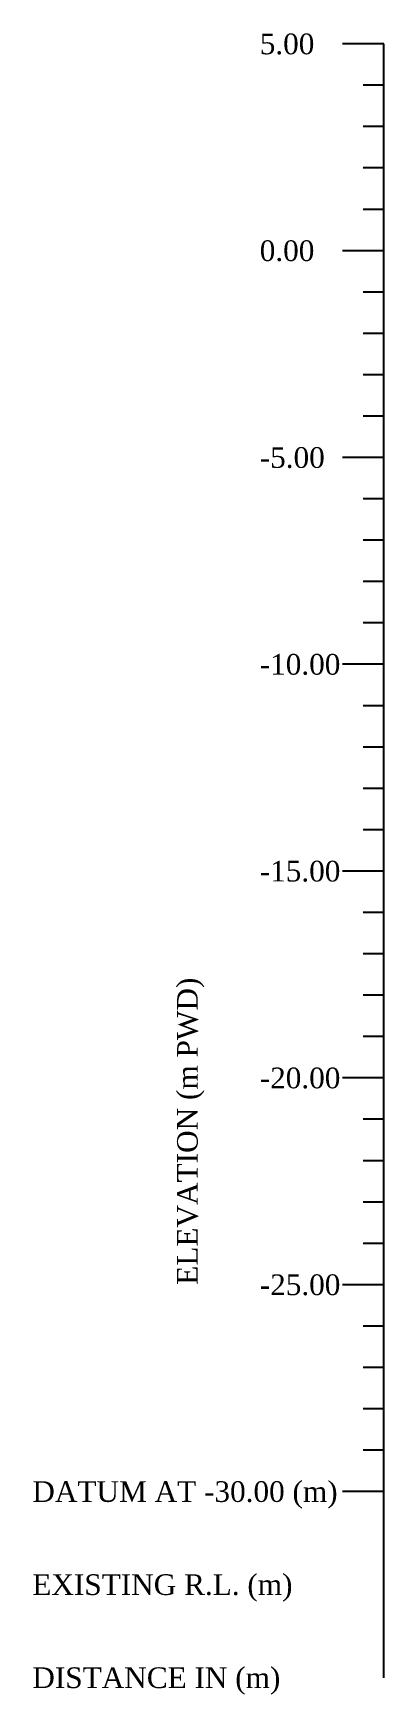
# Model space of a CAD drawing. Header units: metres. Extents: x -1354 to 3686, y -9962 to -7697.
# Drawn here: x -10.2 to -1.72, y -9612.85 to -9572.68 of the extents above; entities that cross this region are included whole.
import ezdxf

# ---------------------------------------------------------------- set-up
doc = ezdxf.new("R2010")
doc.units = ezdxf.units.M
doc.styles.add('liza', font='times.ttf', dxfattribs={"height": 2})

msp = doc.modelspace()

# ---------------------------------------------------------------- texts
at = {"color": 3, "linetype": 'Continuous', "lineweight": -3, "ltscale": 0.5, "char_height": 0.5, "attachment_point": 1, "style": 'liza'}
for s, insert, width in [('5.00', (-4.724648, -9572.684927), 2), ('0.00', (-4.724648, -9577.684927), 2), ('-5.00', (-4.724648, -9582.684927), 2), ('-10.00', (-4.724648, -9587.684927), 2), ('-15.00', (-4.724648, -9592.684927), 2), ('-20.00', (-4.724648, -9597.684927), 2), ('-25.00', (-4.724648, -9602.684927), 2), ('DATUM AT -30.00 (m)', (-10.224648, -9607.684927), 7.5), ('EXISTING R.L. (m)', (-10.224648, -9609.934927), 7.5), ('DISTANCE IN (m)', (-10.224648, -9612.184927), 7.5)]:
    msp.add_mtext(s, dxfattribs=dict(at, insert=insert, width=width))
at = {"color": 3, "linetype": 'Continuous', "lineweight": -3, "ltscale": 0.5, "insert": (-6.724648, -9602.934927), "char_height": 0.5, "width": 10, "attachment_point": 1, "rotation": 90, "style": 'liza'}
msp.add_mtext('ELEVATION (m PWD)', dxfattribs=at)

# ---------------------------------------------------------------- linework, layer by layer
at = {"color": 3, "linetype": 'Continuous', "lineweight": -3, "ltscale": 0.5}
for p, q in [((-1.724648, -9572.934927), (-2.724648, -9572.934927)), ((-1.724648, -9612.434927), (-1.724648, -9572.934927)), ((-1.724648, -9573.934927), (-2.224648, -9573.934927)), ((-1.724648, -9574.934927), (-2.224648, -9574.934927)), ((-1.724648, -9575.934927), (-2.224648, -9575.934927)), ((-1.724648, -9576.934927), (-2.224648, -9576.934927)), ((-1.724648, -9577.934927), (-2.724648, -9577.934927)), ((-1.724648, -9578.934927), (-2.224648, -9578.934927)), ((-1.724648, -9579.934927), (-2.224648, -9579.934927)), ((-1.724648, -9580.934927), (-2.224648, -9580.934927)), ((-1.724648, -9581.934927), (-2.224648, -9581.934927)), ((-1.724648, -9582.934927), (-2.724648, -9582.934927)), ((-1.724648, -9583.934927), (-2.224648, -9583.934927)), ((-1.724648, -9584.934927), (-2.224648, -9584.934927)), ((-1.724648, -9585.934927), (-2.224648, -9585.934927)), ((-1.724648, -9586.934927), (-2.224648, -9586.934927)), ((-1.724648, -9587.934927), (-2.724648, -9587.934927)), ((-1.724648, -9588.934927), (-2.224648, -9588.934927)), ((-1.724648, -9589.934927), (-2.224648, -9589.934927)), ((-1.724648, -9590.934927), (-2.224648, -9590.934927)), ((-1.724648, -9591.934927), (-2.224648, -9591.934927)), ((-1.724648, -9592.934927), (-2.724648, -9592.934927)), ((-1.724648, -9593.934927), (-2.224648, -9593.934927)), ((-1.724648, -9594.934927), (-2.224648, -9594.934927)), ((-1.724648, -9595.934927), (-2.224648, -9595.934927)), ((-1.724648, -9596.934927), (-2.224648, -9596.934927)), ((-1.724648, -9597.934927), (-2.724648, -9597.934927)), ((-1.724648, -9598.934927), (-2.224648, -9598.934927)), ((-1.724648, -9599.934927), (-2.224648, -9599.934927)), ((-1.724648, -9600.934927), (-2.224648, -9600.934927)), ((-1.724648, -9601.934927), (-2.224648, -9601.934927)), ((-1.724648, -9602.934927), (-2.724648, -9602.934927)), ((-1.724648, -9603.934927), (-2.224648, -9603.934927)), ((-1.724648, -9604.934927), (-2.224648, -9604.934927)), ((-1.724648, -9605.934927), (-2.224648, -9605.934927)), ((-1.724648, -9606.934927), (-2.224648, -9606.934927)), ((-1.724648, -9607.934927), (-2.724648, -9607.934927))]:
    msp.add_line(p, q, dxfattribs=at)

msp.set_redraw_order([(e.dxf.handle, doc.entitydb.next_handle()) for e in msp.query("TEXT MTEXT ATTDEF DIMENSION ARC_DIMENSION")])  # texts and dimensions are drawn at this point

doc.saveas('drawing.dxf')
